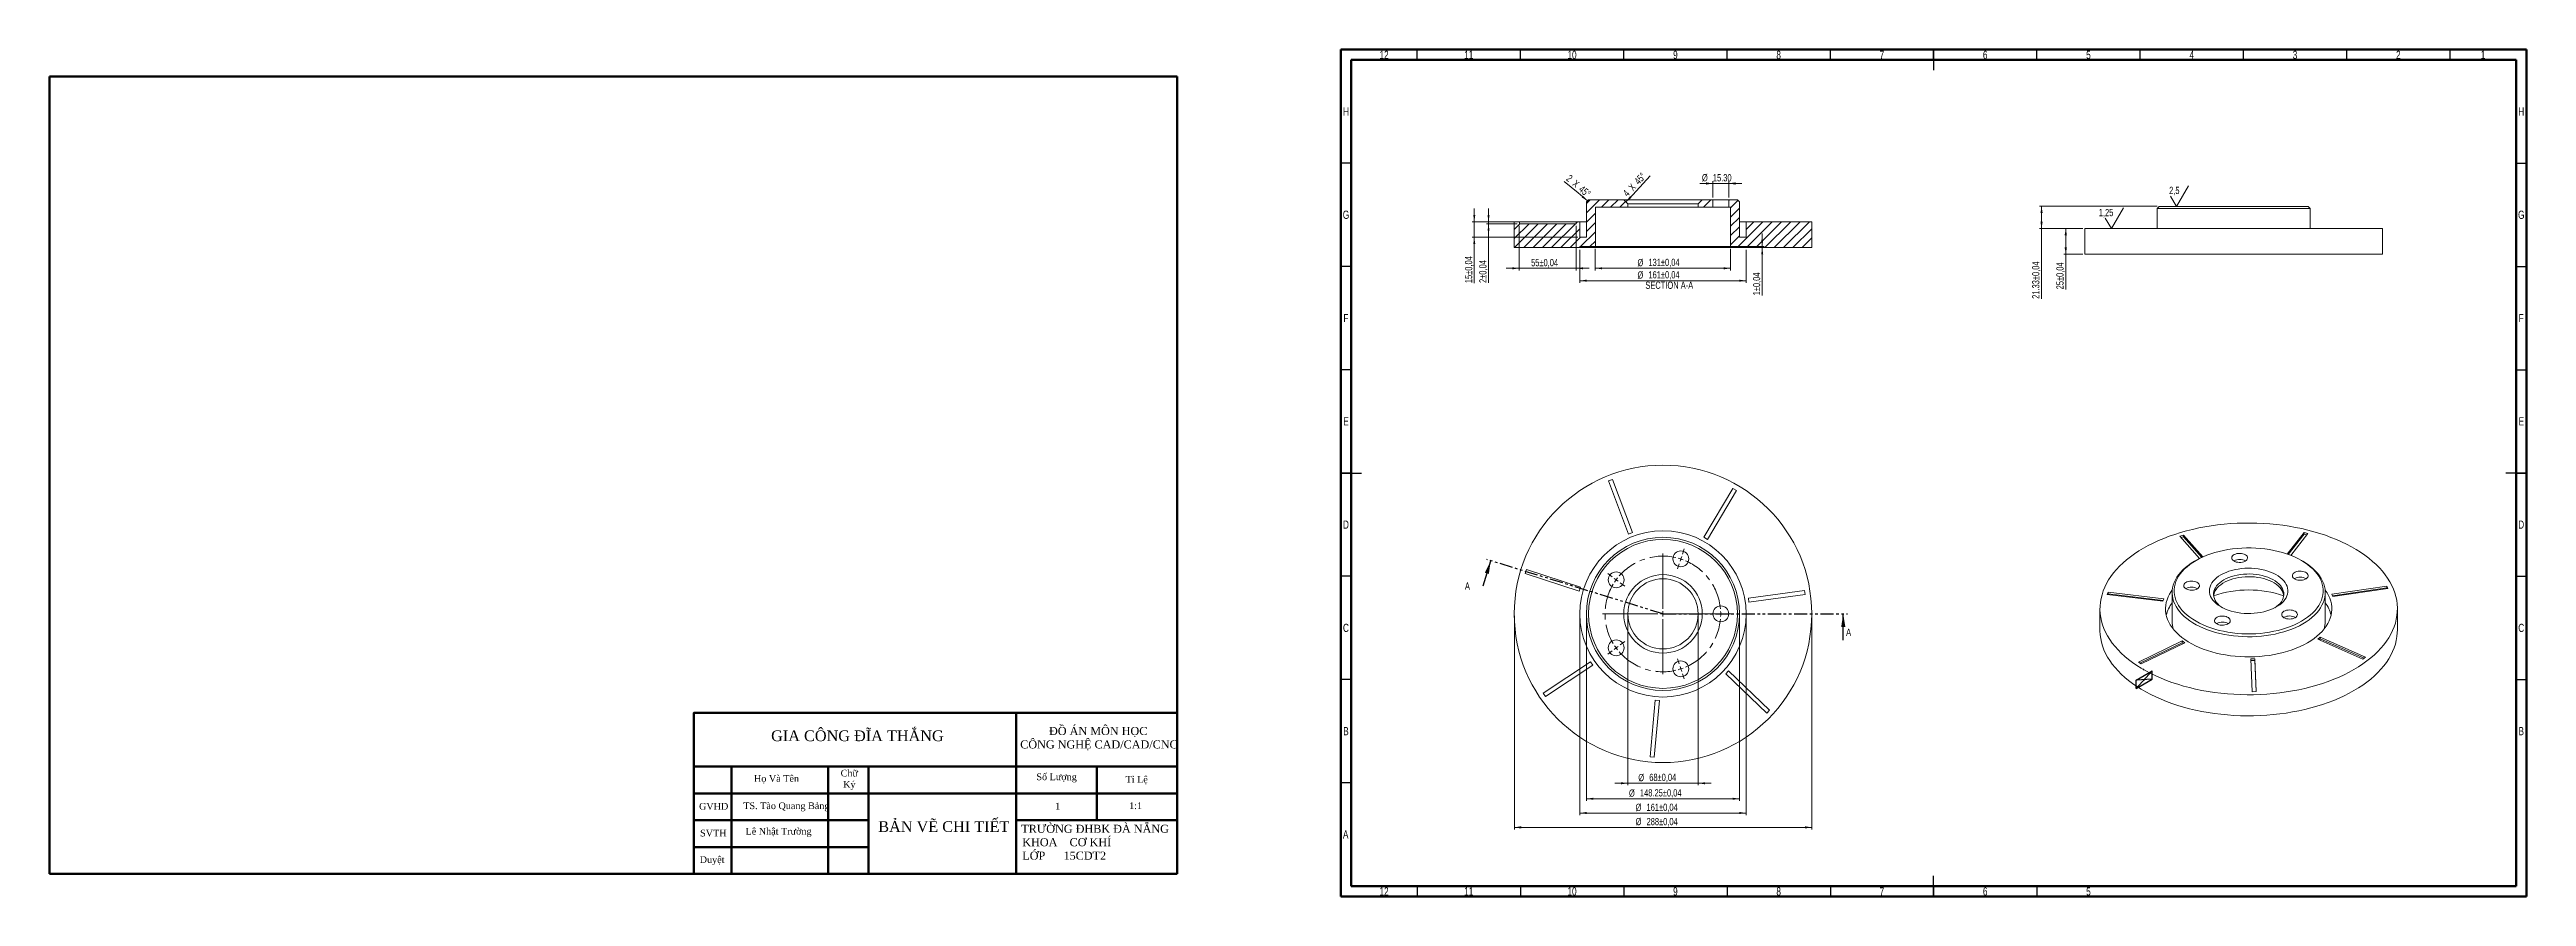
# Model space of a CAD drawing. Header units: millimetres. Extents: x -610 to 589, y 5 to 415.
import ezdxf

# ---------------------------------------------------------------- set-up
doc = ezdxf.new("R2010")
doc.units = ezdxf.units.MM
doc.header["$PDSIZE"] = -1
doc.linetypes.add('CENTERX2', pattern=[20.32, 12.7, -2.54, 2.54, -2.54])
doc.linetypes.add('PHANTOM', pattern=[12.7, 6.35, -1.27, 1.27, -1.27, 1.27, -1.27])
doc.layers.add('chu', color=140, linetype='Continuous')
doc.layers.add('chuan-text', color=90, linetype='Continuous', lineweight=25)
doc.layers.add('khung', color=212, linetype='Continuous', lineweight=50)
doc.styles.add('SLDTEXTSTYLE0', font='TXT', dxfattribs={"width": 0.75})
doc.styles.get("Standard").update_dxf_attribs({"font": 'times.ttf'})
doc.dimstyles.new('SLDDIMSTYLE0', dxfattribs={"dimtxt": 3.5, "dimasz": 3.302, "dimexe": 0, "dimexo": 0.0625, "dimgap": 0.875, "dimtad": 1, "dimlfac": 2, "dimrnd": 1e-09, "dimzin": 12, "dimdsep": 46, "dimtxsty": 'SLDTEXTSTYLE0', "dimsah": 1, "dimcen": 0.09, "dimadec": 0, "dimazin": 3, "dimtfac": 1, "dimtmove": 0, "dimatfit": 0, "dimfxl": 1, "dimfrac": 2, "dimtolj": 1, "dimtzin": 12, "dimarcsym": 0})
doc.dimstyles.new('SLDDIMSTYLE1', dxfattribs={"dimtxt": 3.5, "dimasz": 3.302, "dimexe": 0, "dimexo": 0.0625, "dimgap": 0.875, "dimtad": 1, "dimlfac": 2, "dimrnd": 1e-09, "dimzin": 12, "dimdsep": 46, "dimtxsty": 'SLDTEXTSTYLE0', "dimsah": 1, "dimcen": 0.09, "dimadec": 0, "dimazin": 3, "dimtfac": 1, "dimtofl": 0, "dimtmove": 0, "dimatfit": 3, "dimfxl": 1, "dimfrac": 2, "dimtolj": 1, "dimtzin": 12, "dimarcsym": 0})
doc.dimstyles.new('SLDDIMSTYLE2', dxfattribs={"dimtxt": 3.5, "dimasz": 3.302, "dimexe": 0, "dimexo": 0.0625, "dimgap": 0.875, "dimtad": 1, "dimlfac": 2, "dimrnd": 1e-09, "dimzin": 4, "dimdsep": 46, "dimtxsty": 'SLDTEXTSTYLE0', "dimsah": 1, "dimcen": 0.09, "dimadec": 0, "dimazin": 1, "dimtfac": 1, "dimtmove": 0, "dimatfit": 0, "dimfxl": 1, "dimfrac": 2, "dimtolj": 1, "dimtzin": 12, "dimarcsym": 0})

msp = doc.modelspace()

# ---------------------------------------------------------------- texts
at = {"color": 7, "linetype": 'Continuous', "lineweight": 0, "attachment_point": 2, "style": 'SLDTEXTSTYLE0'}
for s, insert, char_height in [('12', (35.9201, 414.4084), 3.96875), ('11', (76.9201, 414.4084), 3.96875), ('10', (126.9201, 414.4084), 3.96875), ('9', (176.96, 414.4084), 3.9688), ('8', (226.96, 414.4084), 3.9688), ('7', (276.96, 414.4084), 3.9688), ('6', (326.96, 414.4084), 3.9688), ('5', (376.96, 414.4084), 3.9688), ('4', (426.96, 414.4084), 3.9688), ('3', (476.96, 414.4084), 3.9688), ('2', (526.96, 414.4084), 3.9688), ('1', (567.96, 414.4084), 3.9688), ('H', (17.4904, 387.0019), 3.9688), ('H', (586.4904, 387.0019), 3.9688), ('G', (17.4867, 337.0019), 3.9688), ('G', (586.4867, 337.0019), 3.9688), ('SECTION A-A', (174.0084, 302.662), 3.5), ('F', (17.4577, 287.0019), 3.9688), ('F', (586.4577, 287.0019), 3.9688), ('E', (17.5078, 237.0019), 3.9688), ('E', (586.5078, 237.0019), 3.9688), ('D', (17.4527, 187.0019), 3.9688), ('D', (586.4527, 187.0019), 3.9688), ('C', (17.4587, 137.0019), 3.9688), ('C', (586.4587, 137.0019), 3.9688), ('B', (17.4706, 87.0019), 3.9688), ('B', (586.4706, 87.0019), 3.9688), ('A', (17.3397, 37.0019), 3.9688), ('12', (35.9201, 9.4084), 3.96875), ('11', (76.9201, 9.4084), 3.96875), ('10', (126.9201, 9.4084), 3.96875), ('9', (176.96, 9.4084), 3.9688), ('8', (226.96, 9.4084), 3.9688), ('7', (276.96, 9.4084), 3.9688), ('6', (326.96, 9.4084), 3.9688), ('5', (376.96, 9.4084), 3.9688)]:
    msp.add_mtext(s, dxfattribs=dict(at, insert=insert, char_height=char_height))
at = {"color": 7, "linetype": 'Continuous', "char_height": 3.5, "attachment_point": 1, "style": 'SLDTEXTSTYLE0'}
for insert in [(75.061, 157.0206), (259.6161, 134.66)]:
    msp.add_mtext('A', dxfattribs=dict(at, insert=insert))
at = {"layer": 'chu', "attachment_point": 1}
for s, insert, char_height, width in [('\\pi37.3504;GIA CÔNG ĐĨA THẮNG', (-298.1728, 85.3844), 5.2, 156), ('{\\fTimes New Roman|b0|i0|c0|p18;Họ Và Tên}', (-269.1279, 63.7462), 3.25, 45.5), ('{\\fTimes New Roman|b0|i0|c0|p18;Chữ \\P Ký}', (-227.1805, 66.3336), 3.25, 13), ('{\\fTimes New Roman|b0|i0|c0|p18;Số Lượng}', (-132.3905, 64.5461), 3.25, 45.5), ('{\\fTimes New Roman|b0|i0|c0|p18;Tỉ Lệ}', (-89.2112, 63.3133), 3.25, 45.5), ('{\\fTimes New Roman|b0|i0|c0|p18;GVHD}', (-295.7267, 50.2784), 3.25, 45.5), ('TS. Tào Quang Bảng', (-274.3046, 50.5353), 3.25, 45.5), ('{\\fTimes New Roman|b0|i0|c0|p18;1}', (-123.318, 50.3256), 3.25, 45.5), ('1:1', (-87.5181, 50.5617), 3.25, 45.5), ('{\\fTimes New Roman|b0|i0|c0|p18;SVTH}', (-295.2113, 37.3043), 3.25, 45.5), ('Lê Nhật Trường', (-273.2074, 38.2027), 3.25, 45.5), ('BẢN VẼ CHI TIẾT', (-208.9558, 41.434), 5.2, 78), ('  {\\H1.2x;TRƯỜNG ĐHBK ĐÀ NẴNG\\P  KHOA    CƠ KHÍ\\P  LỚP      15CDT2}', (-142.1728, 39.7139), 3.25, 78), ('{\\fTimes New Roman|b0|i0|c0|p18;Duyệt}', (-295.4064, 24.4735), 3.25, 45.5)]:
    msp.add_mtext(s, dxfattribs=dict(at, insert=insert, char_height=char_height, width=width))
at = {"layer": 'chuan-text', "insert": (-142.1728, 93.9094), "char_height": 4.1067, "width": 78, "attachment_point": 1}
msp.add_mtext('\\pi39;\\P\\pi15.87409;{\\H0.94967x;ĐỒ ÁN MÔN HỌC\\P\\pi1.93022;CÔNG NGHỆ CAD/CAD/CNC}', dxfattribs=at)

# ---------------------------------------------------------------- blocks, each defined once
blk = doc.blocks.new('SW_SFSYMBOL_0')
at = {"color": 0, "linetype": 'Continuous', "lineweight": 0}
for q in [(0.6, 0), (9.4, 5)]:
    blk.add_line((3.5, -5), q, dxfattribs=at)
at = {"color": 0, "linetype": 'Continuous', "lineweight": 0, "insert": (0, 4.5), "char_height": 3.5, "attachment_point": 1, "style": 'SLDTEXTSTYLE0'}
blk.add_mtext('2,5', dxfattribs=at)
blk = doc.blocks.new('_D')
at = {"color": 7, "linetype": 'Continuous', "lineweight": 0, "transparency": 16777216}
for p, q in [((154, 140.8), (154, 58.8)), ((188, 140.8), (188, 58.8)), ((154, 59.8), (147.6, 59.8)), ((154, 59.8), (188, 59.8)), ((188, 59.8), (194.3, 59.8))]:
    blk.add_line(p, q, dxfattribs=at)
for points in [[(154, 59.8), (150.7, 60.3), (150.7, 59.3)], [(188, 59.8), (191.3, 59.3), (191.3, 60.3)]]:
    blk.add_solid(points, dxfattribs=at)
at = {"color": 7, "linetype": 'Continuous', "lineweight": 0, "transparency": 16777216, "char_height": 3.5, "attachment_point": 1, "style": 'SLDTEXTSTYLE0'}
for s, insert in [('%%c', (159, 64.3)), ('68±0,04', (164.3, 64.4))]:
    blk.add_mtext(s, dxfattribs=dict(at, insert=insert))
blk = doc.blocks.new('_D_1')
at = {"color": 7, "linetype": 'Continuous', "lineweight": 0, "transparency": 16777216}
for p, q in [((133.9, 140.8), (133.9, 51.3)), ((208, 140.8), (208, 51.3)), ((133.9, 52.3), (208, 52.3))]:
    blk.add_line(p, q, dxfattribs=at)
for points in [[(133.9, 52.3), (137.2, 51.8), (137.2, 52.8)], [(208, 52.3), (204.7, 52.8), (204.7, 51.8)]]:
    blk.add_solid(points, dxfattribs=at)
at = {"color": 7, "linetype": 'Continuous', "lineweight": 0, "transparency": 16777216, "char_height": 3.5, "attachment_point": 1, "style": 'SLDTEXTSTYLE0'}
for s, insert in [('%%c', (154.5, 56.8)), ('148.25±0,04', (159.8, 56.9))]:
    blk.add_mtext(s, dxfattribs=dict(at, insert=insert))
blk = doc.blocks.new('_D_2')
at = {"color": 7, "linetype": 'Continuous', "lineweight": 0, "transparency": 16777216}
for p, q in [((130.7, 140.8), (130.7, 44.4)), ((211.2, 140.8), (211.2, 44.4)), ((130.7, 45.4), (211.2, 45.4))]:
    blk.add_line(p, q, dxfattribs=at)
for points in [[(130.7, 45.4), (134, 44.9), (134, 45.9)], [(211.2, 45.4), (207.9, 45.9), (207.9, 44.9)]]:
    blk.add_solid(points, dxfattribs=at)
at = {"color": 7, "linetype": 'Continuous', "lineweight": 0, "transparency": 16777216, "char_height": 3.5, "attachment_point": 1, "style": 'SLDTEXTSTYLE0'}
for s, insert in [('%%c', (157.7, 49.9)), ('161±0,04', (163, 49.9))]:
    blk.add_mtext(s, dxfattribs=dict(at, insert=insert))
blk = doc.blocks.new('_D_3')
at = {"color": 7, "linetype": 'Continuous', "lineweight": 0, "transparency": 16777216}
for p, q in [((99, 140.8), (99, 37.4)), ((243, 140.8), (243, 37.4)), ((99, 38.4), (243, 38.4))]:
    blk.add_line(p, q, dxfattribs=at)
for points in [[(99, 38.4), (102.3, 37.9), (102.3, 39)], [(243, 38.4), (239.7, 39), (239.7, 37.9)]]:
    blk.add_solid(points, dxfattribs=at)
at = {"color": 7, "linetype": 'Continuous', "lineweight": 0, "transparency": 16777216, "char_height": 3.5, "attachment_point": 1, "style": 'SLDTEXTSTYLE0'}
for s, insert in [('%%c', (157.7, 43)), ('288±0,04', (163, 43))]:
    blk.add_mtext(s, dxfattribs=dict(at, insert=insert))
blk = doc.blocks.new('SW_CENTERMARKSYMBOL_0')
at = {"color": 0, "linetype": 'Continuous', "lineweight": 0}
for p, q in [((-8.7, 29.1), (-8.7, 55.9)), ((-0.8, 50.9), (-1.6, 48.4)), ((0, 53.3), (-0.4, 52.1)), ((0, 53.3), (0.4, 54.4)), ((0.8, 55.6), (1.6, 58.1)), ((-33.3, 44.6), (-35.4, 46.1)), ((-31.3, 43.1), (-32.3, 43.8)), ((-31.3, 43.1), (-30.3, 42.4)), ((-29.3, 41.6), (-27.2, 40.1)), ((-11.2, 26.6), (-37.9, 26.6)), ((-8.7, 26.6), (-9.9, 26.6)), ((-8.7, 26.6), (-8.7, 27.9)), ((-8.7, 26.6), (-8.7, 25.4)), ((-8.7, 26.6), (-7.4, 26.6)), ((-8.7, 24.1), (-8.7, -2.6)), ((-6.2, 26.6), (20.6, 26.6)), ((16.8, 26.6), (14.3, 26.6)), ((19.3, 26.6), (18.1, 26.6)), ((19.3, 26.6), (20.6, 26.6)), ((21.8, 26.6), (24.4, 26.6)), ((-29.3, 11.6), (-27.2, 13.2)), ((-33.3, 8.7), (-35.4, 7.2)), ((-31.3, 10.2), (-32.3, 9.4)), ((-31.3, 10.2), (-30.3, 10.9)), ((-0.8, 2.4), (-1.6, 4.8)), ((0, 0), (-0.4, 1.2)), ((0, 0), (0.4, -1.2)), ((0.8, -2.4), (1.6, -4.8))]:
    blk.add_line(p, q, dxfattribs=at)
at = {"color": 0, "linetype": 'CENTERX2', "lineweight": 0}
for start, end in [(77.1157, 138.8843), (5.1157, 66.8843), (149.1157, 210.8843), (293.1157, 354.8843), (221.1157, 282.8843)]:
    blk.add_arc((-8.7, 26.6), 28, start, end, dxfattribs=at)
at = {"color": 0, "linetype": 'Continuous', "lineweight": 0}
for start, end in [(72, 74.5578), (69.4422, 72), (144, 146.5578), (141.4422, 144), (0, 2.5578), (357.4422, 0), (213.4422, 216), (216, 218.5578), (285.4422, 288), (288, 290.5578)]:
    blk.add_arc((-8.7, 26.6), 28, start, end, dxfattribs=at)
blk = doc.blocks.new('_D_4')
at = {"color": 7, "linetype": 'Continuous', "lineweight": 0, "transparency": 16777216}
for p, q in [((374.2, 328.4), (365, 328.4)), ((366, 315.9), (366, 328.4)), ((374.2, 315.9), (365, 315.9)), ((366, 315.9), (366, 298.9))]:
    blk.add_line(p, q, dxfattribs=at)
for points in [[(366, 328.4), (365.4, 325.1), (366.5, 325.1)], [(366, 315.9), (366.5, 319.2), (365.4, 319.2)]]:
    blk.add_solid(points, dxfattribs=at)
at = {"color": 7, "linetype": 'Continuous', "lineweight": 0, "transparency": 16777216, "insert": (361.4, 298.9), "char_height": 3.5, "attachment_point": 1, "rotation": 90, "style": 'SLDTEXTSTYLE0'}
blk.add_mtext('25±0,04', dxfattribs=at)
blk = doc.blocks.new('_D_5')
at = {"color": 7, "linetype": 'Continuous', "lineweight": 0, "transparency": 16777216}
for p, q in [((410.2, 339.1), (353.2, 339.1)), ((354.2, 339.1), (354.2, 328.4)), ((374.2, 328.4), (353.2, 328.4)), ((354.2, 328.4), (354.2, 294.3))]:
    blk.add_line(p, q, dxfattribs=at)
for points in [[(354.2, 339.1), (353.7, 335.8), (354.8, 335.8)], [(354.2, 328.4), (354.8, 331.7), (353.7, 331.7)]]:
    blk.add_solid(points, dxfattribs=at)
at = {"color": 7, "linetype": 'Continuous', "lineweight": 0, "transparency": 16777216, "insert": (349.7, 294.3), "char_height": 3.5, "attachment_point": 1, "rotation": 90, "style": 'SLDTEXTSTYLE0'}
blk.add_mtext('21.33±0,04', dxfattribs=at)
blk = doc.blocks.new('_D_6')
at = {"color": 7, "linetype": 'Continuous', "lineweight": 0, "transparency": 16777216}
for p, q in [((86.5, 331.6), (86.5, 338)), ((100.5, 331.6), (85.5, 331.6)), ((100.4, 330.6), (85.5, 330.6)), ((86.5, 330.6), (86.5, 331.6)), ((86.5, 330.6), (86.5, 302))]:
    blk.add_line(p, q, dxfattribs=at)
for points in [[(86.5, 331.6), (87, 334.9), (86, 334.9)], [(86.5, 330.6), (86, 327.3), (87, 327.3)]]:
    blk.add_solid(points, dxfattribs=at)
at = {"color": 7, "linetype": 'Continuous', "lineweight": 0, "transparency": 16777216, "insert": (82, 302), "char_height": 3.5, "attachment_point": 1, "rotation": 90, "style": 'SLDTEXTSTYLE0'}
blk.add_mtext('2±0,04', dxfattribs=at)
blk = doc.blocks.new('_D_7')
at = {"color": 7, "linetype": 'Continuous', "lineweight": 0, "transparency": 16777216}
for p, q in [((195.1, 350.2), (188.8, 350.2)), ((195.1, 343.3), (195.1, 351.2)), ((202.8, 350.2), (195.1, 350.2)), ((202.8, 343.3), (202.8, 351.2)), ((202.8, 350.2), (209.1, 350.2))]:
    blk.add_line(p, q, dxfattribs=at)
for points in [[(195.1, 350.2), (191.8, 350.7), (191.8, 349.6)], [(202.8, 350.2), (206.1, 349.6), (206.1, 350.7)]]:
    blk.add_solid(points, dxfattribs=at)
at = {"color": 7, "linetype": 'Continuous', "lineweight": 0, "transparency": 16777216, "char_height": 3.5, "attachment_point": 1, "style": 'SLDTEXTSTYLE0'}
for s, insert in [('%%c', (189.8, 354.7)), ('15.30', (195.1, 354.7))]:
    blk.add_mtext(s, dxfattribs=dict(at, insert=insert))
blk = doc.blocks.new('SW_CHAMFER_DIMENSION_0')
at = {"color": 0, "linetype": 'Continuous', "lineweight": 0}
for p, q in [((6.7, -5.6), (0, 0)), ((11.3, -9.4), (6.7, -5.6))]:
    blk.add_line(p, q, dxfattribs=at)
blk.add_solid([(11.3, -9.4), (9.1, -6.9), (8.4, -7.7)], dxfattribs=at)
at = {"color": 0, "linetype": 'Continuous', "lineweight": 0, "char_height": 3.5, "attachment_point": 1, "rotation": 320.2494, "style": 'SLDTEXTSTYLE0'}
for s, insert in [('2', (2.9, 3.5)), ('X', (5.9, 1)), ('45°', (9, -1.7))]:
    blk.add_mtext(s, dxfattribs=dict(at, insert=insert))
blk = doc.blocks.new('SW_CHAMFER_DIMENSION_1')
at = {"color": 0, "linetype": 'Continuous', "lineweight": 0}
for p, q in [((-1.6, -1.5), (0, 0)), ((0, 0), (10.3, 11))]:
    blk.add_line(p, q, dxfattribs=at)
blk.add_solid([(-1.6, -1.5), (1.2, 0.4), (0.5, 1.2)], dxfattribs=at)
at = {"color": 0, "linetype": 'Continuous', "lineweight": 0, "char_height": 3.5, "attachment_point": 1, "rotation": 47.0291, "style": 'SLDTEXTSTYLE0'}
for s, insert in [('45°', (2.2, 8.9)), ('4', (-3.3, 3.1)), ('X', (-0.6, 5.9))]:
    blk.add_mtext(s, dxfattribs=dict(at, insert=insert))
blk = doc.blocks.new('_D_8')
at = {"color": 7, "linetype": 'Continuous', "lineweight": 0, "transparency": 16777216}
for p, q in [((219, 319.6), (219, 326)), ((139.2, 319.6), (220, 319.6)), ((219, 319.6), (219, 319.1)), ((219, 319.1), (219, 296))]:
    blk.add_line(p, q, dxfattribs=at)
for points in [[(219, 319.6), (219.5, 322.9), (218.5, 322.9)], [(219, 319.1), (218.5, 315.8), (219.5, 315.8)]]:
    blk.add_solid(points, dxfattribs=at)
at = {"color": 7, "linetype": 'Continuous', "lineweight": 0, "transparency": 16777216, "insert": (214.5, 296), "char_height": 3.5, "attachment_point": 1, "rotation": 90, "style": 'SLDTEXTSTYLE0'}
blk.add_mtext('1±0,04', dxfattribs=at)
blk = doc.blocks.new('_D_9')
at = {"color": 7, "linetype": 'Continuous', "lineweight": 0, "transparency": 16777216}
for p, q in [((138.2, 318.6), (138.2, 308.1)), ((203.7, 318.6), (203.7, 308.1)), ((138.2, 309.1), (203.7, 309.1))]:
    blk.add_line(p, q, dxfattribs=at)
for points in [[(138.2, 309.1), (141.5, 308.6), (141.5, 309.6)], [(203.7, 309.1), (200.4, 309.6), (200.4, 308.6)]]:
    blk.add_solid(points, dxfattribs=at)
at = {"color": 7, "linetype": 'Continuous', "lineweight": 0, "transparency": 16777216, "char_height": 3.5, "attachment_point": 1, "style": 'SLDTEXTSTYLE0'}
for s, insert in [('%%c', (158.6, 313.6)), ('131±0,04', (163.9, 313.7))]:
    blk.add_mtext(s, dxfattribs=dict(at, insert=insert))
blk = doc.blocks.new('_D_10')
at = {"color": 7, "linetype": 'Continuous', "lineweight": 0, "transparency": 16777216}
for p, q in [((79.6, 331.6), (79.6, 338)), ((98, 331.6), (78.6, 331.6)), ((129.7, 324.1), (78.6, 324.1)), ((79.6, 331.6), (79.6, 324.1)), ((79.6, 324.1), (79.6, 301.9))]:
    blk.add_line(p, q, dxfattribs=at)
for points in [[(79.6, 331.6), (80.1, 334.9), (79.1, 334.9)], [(79.6, 324.1), (79.1, 320.8), (80.1, 320.8)]]:
    blk.add_solid(points, dxfattribs=at)
at = {"color": 7, "linetype": 'Continuous', "lineweight": 0, "transparency": 16777216, "insert": (75.1, 301.9), "char_height": 3.5, "attachment_point": 1, "rotation": 90, "style": 'SLDTEXTSTYLE0'}
blk.add_mtext('15±0,04', dxfattribs=at)
blk = doc.blocks.new('_D_11')
at = {"color": 7, "linetype": 'Continuous', "lineweight": 0, "transparency": 16777216}
for p, q in [((101.4, 329.6), (101.4, 308.1)), ((129, 329.6), (129, 308.1)), ((101.4, 309.1), (95.1, 309.1)), ((101.4, 309.1), (129, 309.1)), ((129, 309.1), (135.3, 309.1))]:
    blk.add_line(p, q, dxfattribs=at)
for points in [[(101.4, 309.1), (98.1, 309.6), (98.1, 308.6)], [(129, 309.1), (132.3, 308.6), (132.3, 309.6)]]:
    blk.add_solid(points, dxfattribs=at)
at = {"color": 7, "linetype": 'Continuous', "lineweight": 0, "transparency": 16777216, "insert": (107.1, 313.6), "char_height": 3.5, "attachment_point": 1, "style": 'SLDTEXTSTYLE0'}
blk.add_mtext('55±0,04', dxfattribs=at)
blk = doc.blocks.new('_D_12')
at = {"color": 7, "linetype": 'Continuous', "lineweight": 0, "transparency": 16777216}
for p, q in [((130.7, 318.1), (130.7, 302.1)), ((211.2, 318.1), (211.2, 302.1)), ((130.7, 303.1), (211.2, 303.1))]:
    blk.add_line(p, q, dxfattribs=at)
for points in [[(130.7, 303.1), (134, 302.6), (134, 303.6)], [(211.2, 303.1), (207.9, 303.6), (207.9, 302.6)]]:
    blk.add_solid(points, dxfattribs=at)
at = {"color": 7, "linetype": 'Continuous', "lineweight": 0, "transparency": 16777216, "char_height": 3.5, "attachment_point": 1, "style": 'SLDTEXTSTYLE0'}
for s, insert in [('%%c', (158.6, 307.6)), ('161±0,04', (163.9, 307.7))]:
    blk.add_mtext(s, dxfattribs=dict(at, insert=insert))
blk = doc.blocks.new('SW_SFSYMBOL_1')
at = {"color": 0, "linetype": 'Continuous', "lineweight": 0}
for q in [(3.1, 0), (12, 5)]:
    blk.add_line((6.1, -5), q, dxfattribs=at)
at = {"color": 0, "linetype": 'Continuous', "lineweight": 0, "insert": (0, 4.5), "char_height": 3.5, "attachment_point": 1, "style": 'SLDTEXTSTYLE0'}
blk.add_mtext('1,25', dxfattribs=at)

# ---------------------------------------------------------------- dimensions: what is measured, and where the dimension line sits
at = {"color": 7, "linetype": 'Continuous', "lineweight": 0}
for base, p1, p2, dimstyle, picture, middle in [((195.131, 350.1555), (202.781, 342.2848), (195.131, 342.2848), 'SLDDIMSTYLE2', '_D_7', (198.248, 350.1555)), ((211.206, 303.1198), (130.706, 319.1198), (211.206, 319.1198), 'SLDDIMSTYLE1', '_D_12', (170.956, 303.1198)), ((203.706, 309.1198), (138.206, 319.6198), (203.706, 319.6198), 'SLDDIMSTYLE1', '_D_9', (170.956, 309.1198)), ((242.956, 38.4482), (98.956, 141.8029), (242.956, 141.8029), 'SLDDIMSTYLE1', '_D_3', (170.0607, 38.4482)), ((211.206, 45.3834), (130.706, 141.8029), (211.206, 141.8029), 'SLDDIMSTYLE1', '_D_2', (170.0607, 45.3834)), ((208.0185, 52.3187), (133.8935, 141.8029), (208.0185, 141.8029), 'SLDDIMSTYLE1', '_D_1', (170.0607, 52.3187)), ((187.956, 59.8029), (153.956, 141.8029), (187.956, 141.8029), 'SLDDIMSTYLE0', '_D', (170.0607, 59.8029))]:
    dim = msp.add_linear_dim(base=base, p1=p1, p2=p2, text='%%c<>', dimstyle=dimstyle, dxfattribs=at)
    dim.commit()
    dim.dimension.update_dxf_attribs({"geometry": picture, "text_midpoint": middle, "dimtype": 160})
for base, p1, p2, dimstyle, picture, middle in [((79.636, 324.1198), (98.956, 331.6198), (130.706, 324.1198), 'SLDDIMSTYLE0', '_D_10', (79.636, 310.3126)), ((86.4976, 331.6198), (101.4488, 330.6198), (101.4632, 331.6198), 'SLDDIMSTYLE0', '_D_6', (86.4976, 309.1198)), ((354.2477, 328.4063), (411.1852, 339.0713), (375.2477, 328.4063), 'SLDDIMSTYLE1', '_D_5', (354.2477, 305.9063)), ((219.0099, 319.1198), (138.206, 319.6198), (242.956, 319.1198), 'SLDDIMSTYLE0', '_D_8', (219.0099, 303.1198)), ((365.9501, 328.4063), (375.2477, 315.9063), (375.2477, 328.4063), 'SLDDIMSTYLE1', '_D_4', (365.9501, 307.341))]:
    dim = msp.add_linear_dim(base=base, p1=p1, p2=p2, angle=90, dimstyle=dimstyle, dxfattribs=at)
    dim.commit()
    dim.dimension.update_dxf_attribs({"geometry": picture, "text_midpoint": middle, "dimtype": 160})
dim = msp.add_linear_dim(base=(128.9517, 309.1198), p1=(101.4488, 330.6198), p2=(128.9517, 330.6198), dimstyle='SLDDIMSTYLE0', dxfattribs=at)
dim.commit()
dim.dimension.update_dxf_attribs({"geometry": '_D_11', "text_midpoint": (115.5228, 309.1198), "dimtype": 160})

# ---------------------------------------------------------------- hatches: boundary and pattern name
at = {"linetype": 'Continuous', "lineweight": 0}
h = msp.add_hatch(dxfattribs=at)
h.set_pattern_fill('ANSI31', style=0)
h.paths.add_polyline_path([(138.206, 338.6848), (153.956, 338.6848), (153.956, 340.2848), (151.956, 342.2848), (134.8935, 342.2848), (133.8935, 341.2848), (133.8935, 324.1198), (130.706, 324.1198), (130.706, 331.6198), (128.9517, 331.6198), (128.9517, 330.6198), (101.4488, 330.6198), (101.4488, 331.6198), (98.956, 331.6198), (98.956, 319.1198), (130.706, 319.1198), (130.706, 319.6198), (138.206, 319.6198)], flags=0)
h = msp.add_hatch(dxfattribs=at)
h.set_pattern_fill('ANSI31', style=0)
h.paths.add_polyline_path([(189.956, 342.2848), (187.956, 340.2848), (187.956, 338.6848), (195.131, 338.6848), (195.131, 342.2848)], flags=0)
h = msp.add_hatch(dxfattribs=at)
h.set_pattern_fill('ANSI31', style=0)
h.paths.add_polyline_path([(211.206, 319.1198), (242.956, 319.1198), (242.956, 331.6198), (211.206, 331.6198), (211.206, 324.1198), (208.0185, 324.1198), (208.0185, 341.2848), (207.0185, 342.2848), (202.781, 342.2848), (202.781, 338.6848), (203.706, 338.6848), (203.706, 319.6198), (211.206, 319.6198)], flags=0)

# ---------------------------------------------------------------- linework, layer by layer
at = {"color": 7, "linetype": 'Continuous', "lineweight": 60}
for p, q in [((15, 5), (15, 415)), ((15, 415), (589, 415)), ((20, 10), (20, 410)), ((20, 410), (584, 410)), ((584, 410), (584, 10)), ((589, 415), (589, 5)), ((589, 5), (15, 5)), ((584, 10), (20, 10))]:
    msp.add_line(p, q, dxfattribs=at)
at = {"color": 7, "linetype": 'Continuous', "lineweight": 30}
for p, q in [((52, 410), (52, 415)), ((102, 410), (102, 415)), ((152, 410), (152, 415)), ((202, 410), (202, 415)), ((252, 410), (252, 415)), ((302, 415), (302, 405)), ((302, 410), (302, 415)), ((352, 410), (352, 415)), ((402, 410), (402, 415)), ((452, 410), (452, 415)), ((502, 410), (502, 415)), ((552, 410), (552, 415)), ((20, 360), (15, 360)), ((584, 360), (589, 360)), ((20, 310), (15, 310)), ((584, 310), (589, 310)), ((20, 260), (15, 260)), ((584, 260), (589, 260)), ((15, 210), (25, 210)), ((20, 210), (15, 210)), ((589, 210), (579, 210)), ((584, 210), (589, 210)), ((20, 160), (15, 160)), ((83.8215, 155.383), (87.5639, 167.519)), ((584, 160), (589, 160)), ((258.236, 129.1029), (258.236, 141.8029)), ((20, 110), (15, 110)), ((584, 110), (589, 110)), ((20, 60), (15, 60)), ((302, 5), (302, 15)), ((52, 10), (52, 5)), ((102, 10), (102, 5)), ((152, 10), (152, 5)), ((202, 10), (202, 5)), ((252, 10), (252, 5)), ((302, 10), (302, 5)), ((352, 10), (352, 5))]:
    msp.add_line(p, q, dxfattribs=at)
at = {"color": 7, "linetype": 'Continuous', "lineweight": 15}
for p, q in [((134.8935, 342.2848), (133.8935, 341.2848)), ((133.8935, 324.1198), (133.8935, 341.2848)), ((151.956, 342.2848), (134.8935, 342.2848)), ((138.206, 338.6848), (138.206, 319.6198)), ((153.956, 338.6848), (138.206, 338.6848)), ((153.956, 340.2848), (151.956, 342.2848)), ((151.956, 342.2848), (189.956, 342.2848)), ((153.956, 340.2848), (153.956, 338.6848)), ((187.956, 340.2848), (153.956, 340.2848)), ((153.956, 338.6848), (187.956, 338.6848)), ((187.956, 340.2848), (189.956, 342.2848)), ((187.956, 340.2848), (187.956, 338.6848)), ((187.956, 338.6848), (195.131, 338.6848)), ((189.956, 342.2848), (195.131, 342.2848)), ((195.131, 342.2848), (202.781, 342.2848)), ((195.131, 338.6848), (195.131, 342.2848)), ((202.781, 338.6848), (195.131, 338.6848)), ((202.781, 342.2848), (202.781, 338.6848)), ((202.781, 342.2848), (207.0185, 342.2848)), ((202.781, 338.6848), (203.706, 338.6848)), ((203.706, 338.6848), (203.706, 319.6198)), ((207.0185, 342.2848), (208.0185, 341.2848)), ((208.0185, 324.1198), (208.0185, 341.2848)), ((411.1852, 339.0713), (410.1852, 338.0713)), ((410.1852, 338.0713), (410.1852, 328.4063)), ((484.3102, 338.0713), (410.1852, 338.0713)), ((411.1852, 339.0713), (483.3102, 339.0713)), ((484.3102, 338.0713), (483.3102, 339.0713)), ((484.3102, 328.4063), (484.3102, 338.0713)), ((98.956, 319.1198), (98.956, 331.6198)), ((101.4488, 331.6198), (98.956, 331.6198)), ((101.4488, 331.6198), (101.4488, 330.6198)), ((101.4632, 331.6198), (101.4488, 331.6198)), ((101.4488, 330.6198), (128.9517, 330.6198)), ((101.4632, 330.6198), (101.4632, 331.6198)), ((128.9517, 331.6198), (101.4632, 331.6198)), ((128.9517, 330.6198), (128.9517, 331.6198)), ((130.706, 331.6198), (128.9517, 331.6198)), ((130.706, 324.1198), (130.706, 331.6198)), ((133.8935, 331.6198), (130.706, 331.6198)), ((130.706, 324.1198), (133.8935, 324.1198)), ((211.206, 331.6198), (208.0185, 331.6198)), ((211.206, 324.1198), (208.0185, 324.1198)), ((211.206, 324.1198), (211.206, 331.6198)), ((211.206, 331.6198), (242.956, 331.6198)), ((242.956, 319.1198), (242.956, 331.6198)), ((375.2477, 328.4063), (375.2477, 315.9063)), ((375.2477, 328.4063), (519.2477, 328.4063)), ((519.2477, 315.9063), (519.2477, 328.4063)), ((98.956, 319.1198), (130.706, 319.1198)), ((130.706, 319.6198), (130.706, 319.1198)), ((130.706, 319.6198), (138.206, 319.6198)), ((130.706, 319.1198), (211.206, 319.1198)), ((138.206, 319.6198), (203.706, 319.6198)), ((211.206, 319.6198), (203.706, 319.6198)), ((211.206, 319.6198), (211.206, 319.1198)), ((242.956, 319.1198), (211.206, 319.1198)), ((447.2477, 315.9063), (375.2477, 315.9063)), ((519.2477, 315.9063), (447.2477, 315.9063)), ((146.4933, 206.8554), (144.6213, 206.1515)), ((144.6213, 206.1515), (154.3008, 180.4113)), ((156.1728, 181.1152), (146.4933, 206.8554)), ((204.8462, 202.5129), (190.7568, 178.8964)), ((192.4744, 177.8718), (206.5638, 201.4882)), ((206.5638, 201.4882), (204.8462, 202.5129)), ((154.3008, 180.4113), (156.1728, 181.1152)), ((422.926, 179.9667), (421.1446, 179.4419)), ((432.3169, 169.3439), (422.926, 179.9667)), ((422.926, 179.1502), (422.926, 179.9667)), ((481.3983, 181.2473), (473.1605, 170.7595)), ((481.3983, 180.4307), (473.662, 170.5814)), ((474.8609, 170.1285), (483.2198, 180.7705)), ((483.2198, 180.7705), (481.3983, 181.2473)), ((481.3983, 180.4307), (481.3983, 181.2473)), ((482.6878, 180.0932), (481.3983, 180.4307)), ((190.7568, 178.8964), (192.4744, 177.8718)), ((421.1446, 179.4419), (430.7386, 168.5894)), ((422.926, 179.1502), (421.7173, 178.794)), ((431.8036, 169.108), (422.926, 179.1502)), ((104.8437, 163.2368), (104.2269, 161.3342)), ((104.2269, 161.3342), (130.3864, 152.8532)), ((131.0032, 154.7557), (104.8437, 163.2368)), ((429.0143, 167.6569), (428.3071, 167.2485)), ((447.4337, 167.5253), (447.2838, 167.4337)), ((476.762, 158.8986), (476.6121, 158.807)), ((480.7299, 167.2485), (480.0227, 167.6569)), ((130.3864, 152.8532), (131.0032, 154.7557)), ((239.5512, 153.1585), (212.3025, 149.4495)), ((212.3025, 149.4495), (212.5722, 147.4677)), ((212.5722, 147.4677), (239.821, 151.1768)), ((239.821, 151.1768), (239.5512, 153.1585)), ((382.5185, 144.23), (382.5185, 134.0232)), ((386.422, 152.2525), (386.0221, 151.1212)), ((386.0221, 151.1212), (412.9668, 147.9468)), ((386.422, 151.4359), (386.2992, 151.0886)), ((413.3667, 149.0781), (386.422, 152.2525)), ((386.422, 151.4359), (386.422, 152.2525)), ((413.0896, 148.2942), (386.422, 151.4359)), ((412.9668, 147.9468), (413.3667, 149.0781)), ((417.456, 152.1219), (417.456, 138.1059)), ((424.1585, 154.0889), (424.0087, 153.9973)), ((491.581, 138.1059), (491.581, 152.1219)), ((521.411, 155.1779), (494.7489, 151.2889)), ((494.7489, 151.2889), (495.2388, 150.1695)), ((521.411, 154.3614), (495.0848, 150.5214)), ((495.2388, 150.1695), (521.9009, 154.0585)), ((521.9009, 154.0585), (521.411, 155.1779)), ((521.411, 154.3614), (521.411, 155.1779)), ((521.565, 154.0095), (521.411, 154.3614)), ((526.5185, 134.0232), (526.5185, 144.23)), ((439.1021, 137.158), (438.9522, 137.0664)), ((471.6128, 140.1305), (471.4629, 140.0389)), ((422.2949, 128.6792), (401.1961, 118.4971)), ((422.2949, 127.8627), (401.8921, 118.0165)), ((402.4788, 117.6113), (423.5776, 127.7934)), ((423.5776, 127.7934), (422.2949, 128.6792)), ((422.2949, 127.8627), (422.2949, 128.6792)), ((422.8816, 127.4575), (422.2949, 127.8627)), ((457.4876, 120.017), (455.4881, 119.9904)), ((455.4881, 119.9904), (456.123, 104.1192)), ((458.1225, 104.1459), (457.4876, 120.017)), ((457.4876, 119.2005), (457.4876, 120.017)), ((489.1618, 130.4735), (487.9512, 129.5545)), ((487.9512, 129.5545), (509.8417, 119.9455)), ((489.1618, 129.657), (488.6327, 129.2553)), ((511.0523, 120.8646), (489.1618, 130.4735)), ((489.1618, 129.657), (489.1618, 130.4735)), ((510.3708, 120.3472), (489.1618, 129.657)), ((509.8417, 119.9455), (511.0523, 120.8646)), ((135.9189, 118.6425), (112.978, 103.478)), ((114.0809, 101.8096), (137.0218, 116.9741)), ((137.0218, 116.9741), (135.9189, 118.6425)), ((202.7134, 114.2445), (201.3322, 112.798)), ((201.3322, 112.798), (221.2214, 93.8067)), ((222.6026, 95.2532), (202.7134, 114.2445)), ((401.1961, 118.4971), (402.4788, 117.6113)), ((457.4876, 119.2005), (455.5208, 119.1743)), ((458.0898, 104.1454), (457.4876, 119.2005)), ((112.978, 103.478), (114.0809, 101.8096)), ((167.2183, 99.9696), (164.771, 72.5787)), ((166.763, 72.4007), (169.2104, 99.7916)), ((169.2104, 99.7916), (167.2183, 99.9696)), ((456.123, 104.1192), (458.1225, 104.1459)), ((221.2214, 93.8067), (222.6026, 95.2532)), ((164.771, 72.5787), (166.763, 72.4007))]:
    msp.add_line(p, q, dxfattribs=at)
at = {"color": 7, "linetype": 'PHANTOM', "lineweight": 30}
for q in [(85.6527, 168.1084), (260.236, 141.8029)]:
    msp.add_line((170.956, 141.8029), q, dxfattribs=at)
at = {"color": 7, "linetype": 'Continuous'}
for p, q in [((400.0713, 109.7363), (407.8495, 114.2265)), ((400.0713, 105.6536), (407.8495, 110.1438)), ((400.0713, 105.6536), (400.0713, 109.7363)), ((407.8495, 110.1438), (407.8495, 114.2265))]:
    msp.add_line(p, q, dxfattribs=at)
at = {"color": 7, "linetype": 'CENTERX2'}
for p, q in [((400.0713, 105.6536), (407.8495, 114.2265)), ((407.8495, 110.1438), (400.0713, 109.7363))]:
    msp.add_line(p, q, dxfattribs=at)
at = {"color": 7, "linetype": 'Continuous', "lineweight": 15, "flags": 128}
for points in [[(403.6068, 173.6207), (401.4046, 172.2919), (399.3065, 170.9081), (397.3163, 169.4722), (395.4382, 167.9868), (393.6757, 166.4549), (392.0324, 164.8795), (390.5113, 163.2637), (389.1155, 161.6106), (387.8478, 159.9235), (386.7106, 158.2057), (385.7061, 156.4605), (384.8363, 154.6914), (384.1029, 152.9018), (383.5074, 151.0952), (383.0509, 149.2752), (382.7343, 147.4453), (382.5581, 145.6091), (382.5229, 143.7702), (382.6286, 141.9322), (382.875, 140.0988), (383.2617, 138.2734), (383.7879, 136.4596), (384.4525, 134.6611), (385.2543, 132.8813), (386.1916, 131.1237), (387.2627, 129.3918), (388.4655, 127.6889), (389.7976, 126.0184), (391.2563, 124.3836), (392.8389, 122.7876), (394.5423, 121.2335), (396.363, 119.7245), (398.2976, 118.2635), (400.3423, 116.8533), (402.493, 115.4967), (404.7455, 114.1963), (407.0955, 112.9547), (409.5383, 111.7744), (412.0692, 110.6576), (414.6832, 109.6065), (417.3751, 108.6232), (420.1397, 107.7095), (422.9717, 106.8674), (425.8654, 106.0984), (428.8152, 105.4041), (431.8153, 104.7857), (434.8598, 104.2446), (437.9429, 103.7817), (441.0583, 103.3981), (444.2002, 103.0943), (447.3622, 102.8711), (450.5382, 102.7288), (453.7221, 102.6678), (456.9074, 102.6882), (460.0882, 102.7898), (463.258, 102.9726), (466.4107, 103.2362), (469.5401, 103.58), (472.6401, 104.0033), (475.7046, 104.5054), (478.7277, 105.0853), (481.7034, 105.7418), (484.6258, 106.4737), (487.4894, 107.2794), (490.2883, 108.1575), (493.0173, 109.1062), (495.6709, 110.1237), (498.2439, 111.2079), (500.7314, 112.3568), (503.1284, 113.568), (505.4302, 114.8393), (507.6324, 116.1681), (509.7305, 117.5519), (511.7207, 118.9878), (513.5988, 120.4732), (515.3613, 122.0051), (517.0047, 123.5805), (518.5257, 125.1963), (519.9215, 126.8494), (521.1892, 128.5365), (522.3264, 130.2543), (523.3309, 131.9995), (524.2007, 133.7686), (524.9341, 135.5582), (525.5296, 137.3648), (525.9861, 139.1848), (526.3028, 141.0147), (526.4789, 142.8509), (526.5141, 144.6898), (526.4084, 146.5278), (526.162, 148.3612), (525.7753, 150.1866), (525.2491, 152.0004), (524.5845, 153.7989), (523.7828, 155.5787), (522.8454, 157.3363), (521.7743, 159.0682), (520.5715, 160.7711), (519.2394, 162.4416), (517.7807, 164.0764), (516.1981, 165.6724), (514.4947, 167.2265), (512.674, 168.7355), (510.7394, 170.1965), (508.6947, 171.6067), (506.544, 172.9633), (504.2915, 174.2637), (501.9415, 175.5053), (499.4987, 176.6856), (496.9678, 177.8024), (494.3539, 178.8535), (491.6619, 179.8369), (488.8973, 180.7505), (486.0653, 181.5926), (483.1716, 182.3616), (480.2218, 183.0559), (477.2217, 183.6743), (474.1772, 184.2154), (471.0941, 184.6783), (467.9787, 185.0619), (464.8368, 185.3657), (461.6748, 185.5889), (458.4988, 185.7312), (455.3149, 185.7922), (452.1296, 185.7718), (448.9489, 185.6702), (445.779, 185.4874), (442.6263, 185.2238), (439.4969, 184.88), (436.3969, 184.4567), (433.3324, 183.9546), (430.3093, 183.3747), (427.3336, 182.7182), (424.4112, 181.9863), (421.5476, 181.1806), (418.7487, 180.3025), (416.0197, 179.3538), (413.3661, 178.3363), (410.7931, 177.2521), (408.3056, 176.1032), (405.9086, 174.892), (403.6068, 173.6207)], [(429.0185, 167.6593), (427.4676, 166.7059), (426.0235, 165.6982), (424.6919, 164.6401), (423.478, 163.5359), (422.3866, 162.3898), (421.422, 161.2064), (420.588, 159.9904), (419.8879, 158.7466), (419.3245, 157.4798), (418.9, 156.1951), (418.616, 154.8976), (418.4738, 153.5923), (418.4738, 152.2845), (418.616, 150.9792), (418.9, 149.6817), (419.3245, 148.397), (419.8879, 147.1303), (420.588, 145.8864), (421.422, 144.6704), (422.3866, 143.487), (423.478, 142.341), (424.6919, 141.2367), (426.0235, 140.1786), (427.4676, 139.1709), (429.0185, 138.2176), (430.6699, 137.3223), (432.4155, 136.4886), (434.2484, 135.7199), (436.1612, 135.0191), (438.1465, 134.389), (440.1964, 133.8322), (442.3028, 133.3507), (444.4574, 132.9466), (446.6517, 132.6213), (448.8771, 132.3763), (451.1247, 132.2124), (453.3858, 132.1302), (455.6513, 132.1302), (457.9123, 132.2124), (460.1599, 132.3763), (462.3853, 132.6213), (464.5796, 132.9466), (466.7342, 133.3507), (468.8406, 133.8322), (470.8905, 134.389), (472.8758, 135.0191), (474.7886, 135.7199), (476.6215, 136.4886), (478.3671, 137.3223), (480.0185, 138.2176), (481.5694, 139.1709), (483.0135, 140.1786), (484.3451, 141.2367), (485.559, 142.341), (486.6504, 143.487), (487.615, 144.6704), (488.449, 145.8864), (489.1491, 147.1303), (489.7125, 148.397), (490.137, 149.6817), (490.421, 150.9792), (490.5632, 152.2845), (490.5632, 153.5923), (490.421, 154.8976), (490.137, 156.1951), (489.7125, 157.4798), (489.1491, 158.7466), (488.449, 159.9904), (487.615, 161.2064), (486.6504, 162.3898), (485.559, 163.5359), (484.3451, 164.6401), (483.0135, 165.6982), (481.5694, 166.7059), (480.0185, 167.6593), (478.3671, 168.5545), (476.6215, 169.3882), (474.7886, 170.1569), (472.8758, 170.8577), (470.8905, 171.4878), (468.8406, 172.0446), (466.7342, 172.5261), (464.5796, 172.9302), (462.3853, 173.2555), (460.1599, 173.5005), (457.9123, 173.6645), (455.6513, 173.7466), (453.3858, 173.7466), (451.1247, 173.6645), (448.8771, 173.5005), (446.6517, 173.2555), (444.4574, 172.9302), (442.3028, 172.5261), (440.1964, 172.0446), (438.1465, 171.4878), (436.1612, 170.8577), (434.2484, 170.1569), (432.4155, 169.3882), (430.6699, 168.5545), (429.0185, 167.6593)], [(449.54, 171.0844), (450.2885, 171.1099), (451.0313, 171.0506), (451.7397, 170.9088), (452.3866, 170.6899), (452.9471, 170.4023), (453.3997, 170.0572), (453.7269, 169.6677), (453.9162, 169.2489), (453.9604, 168.8168), (453.8577, 168.388), (453.612, 167.979), (453.2328, 167.6056), (452.7347, 167.282), (452.1369, 167.0207), (451.4622, 166.8318), (450.7367, 166.7225), (449.9882, 166.697), (449.2454, 166.7563), (448.537, 166.8982), (447.8901, 167.117), (447.3296, 167.4046), (446.877, 167.7497), (446.5498, 168.1392), (446.3604, 168.558), (446.3163, 168.9902), (446.419, 169.4189), (446.6647, 169.8279), (447.0438, 170.2014), (447.5419, 170.5249), (448.1398, 170.7862), (448.8144, 170.9751), (449.54, 171.0844)], [(480.7299, 167.2485), (481.5203, 166.7779), (483.0319, 165.7905), (484.4355, 164.7512), (485.7255, 163.6641), (486.8971, 162.5331), (487.946, 161.3627), (488.868, 160.1572), (489.6597, 158.9212), (490.3181, 157.6595), (490.8407, 156.3767), (491.2256, 155.0778), (491.4712, 153.7677), (491.5766, 152.4514), (491.5415, 151.1337), (491.3659, 149.8199), (491.0505, 148.5148), (490.5965, 147.2233), (490.0057, 145.9504), (489.2803, 144.701), (488.4231, 143.4797), (487.4372, 142.2912), (486.3264, 141.1399), (485.095, 140.0304), (483.7476, 138.9667), (482.2893, 137.9529), (480.7256, 136.9928), (479.0626, 136.0901), (477.3065, 135.2483), (475.4639, 134.4705), (473.5418, 133.7596), (471.5476, 133.1183), (469.4888, 132.5492), (467.3732, 132.0543), (465.2089, 131.6355), (463.004, 131.2945), (460.7669, 131.0324), (458.5061, 130.8503), (456.2302, 130.749), (453.9478, 130.7287), (451.6675, 130.7895), (449.3981, 130.9313), (447.1481, 131.1535), (444.926, 131.4552), (442.7404, 131.8353), (440.5994, 132.2923), (438.5112, 132.8246), (436.4837, 133.4301), (434.5247, 134.1065), (432.6415, 134.8512), (430.8412, 135.6614), (429.1308, 136.5341), (427.5167, 137.4659), (426.0051, 138.4533), (424.6015, 139.4925), (423.3115, 140.5797), (422.1399, 141.7106), (421.091, 142.881), (420.169, 144.0865), (419.3773, 145.3225), (418.7189, 146.5842), (418.1963, 147.867), (417.8114, 149.1659), (417.5658, 150.476), (417.4604, 151.7924), (417.4955, 153.11), (417.6711, 154.4239), (417.9865, 155.729), (418.4405, 157.0204), (419.0313, 158.2933), (419.7567, 159.5427), (420.614, 160.7641), (421.5998, 161.9526), (422.7106, 163.1038), (423.942, 164.2134), (425.2894, 165.2771), (426.7477, 166.2909), (428.3114, 167.2509), (428.3114, 167.2509)], [(423.0853, 155.8125), (423.2746, 156.2313), (423.6019, 156.6208), (424.0544, 156.9659), (424.615, 157.2534), (425.2619, 157.4723), (425.9703, 157.6141), (426.7131, 157.6734), (427.4616, 157.648), (428.1871, 157.5387), (428.8618, 157.3498), (429.4596, 157.0885), (429.9577, 156.7649), (430.3369, 156.3915), (430.5825, 155.9825), (430.6853, 155.5537), (430.6411, 155.1216), (430.4518, 154.7028), (430.1246, 154.3133), (429.672, 153.9681), (429.1115, 153.6806), (428.4646, 153.4617), (427.7562, 153.3199), (427.0134, 153.2606), (426.2649, 153.2861), (425.5393, 153.3954), (424.8647, 153.5843), (424.2668, 153.8455), (423.7687, 154.1691), (423.3896, 154.5426), (423.1439, 154.9515), (423.0412, 155.3803), (423.0853, 155.8125)], [(441.0835, 160.6943), (442.2881, 161.3323), (443.5834, 161.9082), (444.9596, 162.4177), (446.4065, 162.8569), (447.9135, 163.2228), (449.4694, 163.5125), (451.0627, 163.7239), (452.6816, 163.8555), (454.3141, 163.9062), (455.9481, 163.8758), (457.5715, 163.7644), (459.1723, 163.5728), (460.7386, 163.3024), (462.2589, 162.9554), (463.7219, 162.5342), (465.1168, 162.0419), (466.4332, 161.4823), (467.6614, 160.8594), (468.7922, 160.1778), (469.8174, 159.4427), (470.7293, 158.6594), (471.5212, 157.8337), (472.1873, 156.9718), (472.7225, 156.08), (473.1229, 155.165), (473.3856, 154.2335), (473.5086, 153.2924), (473.491, 152.3487), (473.333, 151.4093), (473.0356, 150.4813), (472.6012, 149.5714), (472.0328, 148.6865), (471.3349, 147.8331), (470.5124, 147.0174), (469.5715, 146.2456), (468.5191, 145.5234), (467.3631, 144.856), (466.112, 144.2485), (464.775, 143.7054), (463.3622, 143.2305), (461.8838, 142.8276), (460.3509, 142.4995), (458.7749, 142.2487), (457.1673, 142.0771), (455.5401, 141.9858), (453.9054, 141.9757), (452.2751, 142.0467), (450.6615, 142.1983), (449.0765, 142.4295), (447.5317, 142.7385), (446.0387, 143.1229), (444.6085, 143.5801), (443.2516, 144.1065), (441.9781, 144.6984), (440.7975, 145.3512), (439.7185, 146.0602), (438.749, 146.8201), (437.8963, 147.6254), (437.1667, 148.4699), (436.5655, 149.3476), (436.0973, 150.2518), (435.7654, 151.176), (435.5724, 152.1131), (435.5196, 153.0564), (435.6075, 153.9988), (435.8354, 154.9334), (436.2017, 155.8532), (436.7035, 156.7514), (437.3372, 157.6214), (438.0982, 158.4567), (438.9807, 159.2511), (439.9783, 159.9988), (441.0835, 160.6943)], [(442.4977, 158.2448), (441.4544, 157.585), (440.5193, 156.8732), (439.7003, 156.1152), (439.004, 155.3174), (438.4363, 154.4863), (438.0019, 153.6289), (437.7043, 152.7522), (437.546, 151.8636), (437.5284, 150.9703), (437.6516, 150.0798), (437.9145, 149.1994), (438.315, 148.3365), (438.8498, 147.4982), (439.5145, 146.6914), (440.3034, 145.9229), (441.2101, 145.199), (441.8279, 144.7754)], [(437.5562, 150.6521), (437.6076, 151.0025), (437.8358, 151.8861), (438.2022, 152.754), (438.7038, 153.5991), (439.3364, 154.4144), (440.0949, 155.1931), (440.9728, 155.9288), (441.963, 156.6153), (443.0573, 157.247), (444.2465, 157.8186), (445.5208, 158.3255), (446.8697, 158.7633), (448.282, 159.1285), (449.7459, 159.4181), (451.2494, 159.6296), (452.78, 159.7613), (454.325, 159.8121), (455.8716, 159.7816), (457.407, 159.6701), (458.9184, 159.4784), (460.3934, 159.2081), (461.8197, 158.8615), (463.1855, 158.4415), (464.4795, 157.9516), (465.691, 157.3957), (466.8098, 156.7786), (467.8269, 156.1052), (468.7336, 155.3813), (469.5226, 154.6128), (470.1872, 153.806), (470.722, 152.9677), (471.1225, 152.1048), (471.3854, 151.2244), (471.4808, 150.6521)], [(467.2091, 144.7754), (468.0642, 145.3754), (468.9422, 146.1111), (469.7006, 146.8898), (470.3332, 147.7051), (470.8348, 148.5502), (471.2012, 149.4181), (471.4294, 150.3017), (471.5174, 151.1936), (471.4646, 152.0865), (471.2713, 152.9728), (470.9392, 153.8454), (470.4711, 154.6968), (469.8708, 155.5202), (469.1432, 156.3087), (468.2945, 157.0557), (467.3316, 157.7551), (466.2626, 158.401), (465.0962, 158.9881), (463.8422, 159.5115), (462.5109, 159.967), (461.1134, 160.3507), (459.6612, 160.6594), (458.1665, 160.8906), (456.6415, 161.0424), (455.0989, 161.1135), (453.5515, 161.1033), (452.0121, 161.012), (450.4935, 160.8402), (449.0082, 160.5894), (447.5686, 160.2617), (446.1866, 159.8597), (444.8737, 159.3869), (443.6406, 158.8471), (442.4977, 158.2448)], [(482.8748, 161.2792), (483.1481, 160.8761), (483.2799, 160.45), (483.2652, 160.0172), (483.1045, 159.5944), (482.804, 159.1978), (482.3752, 158.8427), (481.8347, 158.5427), (481.2032, 158.3093), (480.5049, 158.1515), (479.7668, 158.0754), (479.0171, 158.0839), (478.2847, 158.1767), (477.5977, 158.3502), (476.9825, 158.5977), (476.4628, 158.9097), (476.0586, 159.2743), (475.7853, 159.6774), (475.6535, 160.1035), (475.6682, 160.5363), (475.8289, 160.9591), (476.1294, 161.3557), (476.5581, 161.7108), (477.0987, 162.0108), (477.7302, 162.2442), (478.4284, 162.402), (479.1666, 162.4781), (479.9163, 162.4696), (480.6487, 162.3768), (481.3357, 162.2033), (481.9508, 161.9558), (482.4705, 161.6438), (482.8748, 161.2792)], [(417.5201, 153.3792), (416.9992, 152.6426), (416.2018, 151.3447), (415.539, 150.0219), (415.0131, 148.6786), (414.6259, 147.3198), (414.3789, 145.9501), (414.2729, 144.5743), (414.3083, 143.1974), (414.4849, 141.824), (414.8021, 140.4591), (415.2588, 139.1075), (415.8534, 137.7739), (416.5838, 136.4629), (417.4475, 135.1792), (418.4414, 133.9273), (419.562, 132.7116), (420.8054, 131.5364), (422.1672, 130.4057), (423.6427, 129.3236), (425.2266, 128.2939), (426.9133, 127.3201), (428.6971, 126.4058), (430.5716, 125.554), (432.5301, 124.7678), (434.5659, 124.05), (436.6718, 123.4031), (438.8404, 122.8294), (441.064, 122.3308), (443.3349, 121.9091), (445.6451, 121.5658), (447.9865, 121.3022), (450.3508, 121.1191), (452.7297, 121.0171), (455.1149, 120.9967), (457.4981, 121.0579), (459.8707, 121.2005), (462.2246, 121.424), (464.5514, 121.7276), (466.8429, 122.1102), (469.0912, 122.5706), (471.2883, 123.107), (473.4264, 123.7176), (475.4982, 124.4002), (477.4963, 125.1525), (479.4136, 125.9719), (481.2435, 126.8553), (482.9795, 127.7998), (484.6156, 128.802), (486.146, 129.8584), (487.5652, 130.9652), (488.8684, 132.1187), (490.0509, 133.3147), (491.1086, 134.549), (492.0378, 135.8174), (492.8352, 137.1153), (493.498, 138.4381), (494.0239, 139.7814), (494.4111, 141.1402), (494.6581, 142.5099), (494.7641, 143.8857), (494.7287, 145.2626), (494.5521, 146.636), (494.2349, 148.0009), (493.7782, 149.3525), (493.1836, 150.6861), (492.4532, 151.9971), (491.5895, 153.2808), (491.517, 153.3792)], [(505.4302, 104.6326), (503.1284, 103.3613), (500.7314, 102.15), (498.2439, 101.0011), (495.6709, 99.9169), (493.0173, 98.8995), (490.2883, 97.9508), (487.4894, 97.0727), (484.6258, 96.2669), (481.7034, 95.5351), (478.7277, 94.8786), (475.7046, 94.2987), (472.6401, 93.7966), (469.5401, 93.3732), (466.4107, 93.0294), (463.258, 92.7659), (460.0882, 92.5831), (456.9074, 92.4814), (453.7221, 92.4611), (450.5382, 92.5221), (447.3622, 92.6643), (444.2002, 92.8876), (441.0583, 93.1913), (437.9429, 93.575), (434.8598, 94.0378), (431.8153, 94.579), (428.8152, 95.1973), (425.8654, 95.8917), (422.9717, 96.6606), (420.1397, 97.5028), (417.3751, 98.4164), (414.6832, 99.3997), (412.0692, 100.4508), (409.5383, 101.5676), (407.0955, 102.748), (404.7455, 103.9896), (402.493, 105.2899), (400.3423, 106.6465), (398.2976, 108.0567), (396.363, 109.5178), (394.5423, 111.0268), (392.8389, 112.5808), (391.2563, 114.1768), (389.7976, 115.8117), (388.4655, 117.4822), (387.2627, 119.185), (386.1916, 120.917), (385.2543, 122.6745), (384.4525, 124.4543), (383.7879, 126.2529), (383.2617, 128.0666), (382.875, 129.892), (382.6286, 131.7255), (382.5229, 133.5635), (382.5185, 134.0232)], [(440.0703, 136.5687), (439.4387, 136.8021), (438.8982, 137.1021), (438.4695, 137.4572), (438.169, 137.8538), (438.0083, 138.2766), (437.9936, 138.7094), (438.1254, 139.1355), (438.3987, 139.5386), (438.8029, 139.9032), (439.3226, 140.2152), (439.9378, 140.4627), (440.6248, 140.6362), (441.3572, 140.729), (442.1069, 140.7374), (442.845, 140.6614), (443.5433, 140.5036), (444.1748, 140.2702), (444.7153, 139.9702), (445.1441, 139.6151), (445.4446, 139.2185), (445.6053, 138.7957), (445.62, 138.3629), (445.4882, 137.9368), (445.2149, 137.5337), (444.8106, 137.1691), (444.2909, 136.8571), (443.6757, 136.6095), (442.9888, 136.4361), (442.2563, 136.3433), (441.5067, 136.3348), (440.7685, 136.4109), (440.0703, 136.5687)], [(477.0222, 139.9473), (476.4425, 139.6727), (475.7813, 139.4687), (475.0637, 139.343), (474.3175, 139.3006), (473.5713, 139.343), (472.8537, 139.4687), (472.1924, 139.6727), (471.6128, 139.9473), (471.1371, 140.2819), (470.7837, 140.6637), (470.566, 141.0779), (470.4925, 141.5087), (470.566, 141.9395), (470.7837, 142.3537), (471.1371, 142.7355), (471.6128, 143.0701), (472.1924, 143.3447), (472.8537, 143.5487), (473.5713, 143.6744), (474.3175, 143.7168), (475.0637, 143.6744), (475.7813, 143.5487), (476.4425, 143.3447), (477.0222, 143.0701), (477.4979, 142.7355), (477.8513, 142.3537), (478.069, 141.9395), (478.1425, 141.5087), (478.069, 141.0779), (477.8513, 140.6637), (477.4979, 140.2819), (477.0222, 139.9473)], [(526.5185, 134.0232), (526.4789, 132.6441), (526.3028, 130.808), (525.9861, 128.9781), (525.5296, 127.158), (524.9341, 125.3515), (524.2007, 123.5619), (523.3309, 121.7928), (522.3264, 120.0476), (521.1892, 118.3298), (519.9215, 116.6426), (518.5257, 114.9896), (517.0047, 113.3738), (515.3613, 111.7984), (513.5988, 110.2665), (511.7207, 108.7811), (509.7305, 107.3451), (507.6324, 105.9614), (505.4302, 104.6326)]]:
    msp.add_lwpolyline(points, dxfattribs=at)
at = {"color": 7, "linetype": 'Continuous', "lineweight": 15}
for centre, radius in [((170.956, 141.8029), 72), ((170.956, 141.8029), 40.25), ((170.956, 141.8029), 37.0625), ((170.956, 141.8029), 36.0625), ((179.6085, 168.4325), 3.825), ((148.3035, 158.2609), 3.825), ((170.956, 141.8029), 19), ((170.956, 141.8029), 17), ((198.956, 141.8029), 3.825), ((148.3035, 125.345), 3.825), ((179.6085, 115.1734), 3.825)]:
    msp.add_circle(centre, radius, dxfattribs=at)
for centre, radius, start, end in [((450.13, 162.4244), 5.7697, 60.2509773, 117.8608976), ((479.4583, 153.7977), 5.7697, 60.2509964, 117.8608984), ((430.4981, 137.3325), 16.3353, 142.97787, 166.4202464), ((426.8549, 148.988), 5.7697, 60.2509862, 117.8609048), ((454.5185, 100.0123), 53.3597, 71.4586254, 108.5413746), ((478.3426, 137.2397), 16.5479, 13.7324417, 36.8694419), ((430.1206, 138.1257), 12.6646, 180.0891582, 196.8116475), ((441.7984, 132.0571), 5.7697, 60.2509567, 117.860922), ((474.3091, 135.0296), 5.7697, 60.2509823, 117.8609027), ((478.8494, 138.1356), 12.7317, 343.2327066, 359.8664877)]:
    msp.add_arc(centre, radius, start, end, dxfattribs=at)
at = {"color": 7, "linetype": 'Continuous'}
for p in [(403.6068, 114.8393), (403.9604, 109.94)]:
    msp.add_point(p, dxfattribs=at)
at = {"color": 7, "linetype": 'Continuous', "lineweight": 30}
for points in [[(87.5639, 167.519), (84.7218, 161.7504), (86.6636, 161.1516)], [(258.236, 141.8029), (257.22, 135.4529), (259.252, 135.4529)]]:
    msp.add_solid(points, dxfattribs=at)
at = {"layer": 'khung'}
for p, q in [((-610.1728, 15.9094), (-610.1728, 402.0094)), ((-610.1728, 402.0094), (-64.1728, 402.0094)), ((-64.1728, 15.9094), (-64.1728, 402.0094)), ((-142.1728, 93.9094), (-142.1728, 15.9094)), ((-64.1728, 93.9094), (-64.1728, 93.9094)), ((-103.1728, 67.9094), (-103.1728, 41.9094)), ((-220.1728, 54.9094), (-142.1728, 54.9094)), ((-142.1728, 54.9094), (-64.1728, 54.9094)), ((-142.1728, 41.9094), (-64.1728, 41.9094)), ((-610.1728, 15.9094), (-64.1728, 15.9094))]:
    msp.add_line(p, q, dxfattribs=at)
for points in [[(-64.1728, 15.9094), (-298.1728, 15.9094), (-298.1728, 93.9094), (-64.1728, 93.9094)], [(-298.1728, 93.9094), (-64.1728, 93.9094), (-64.1728, 67.9094), (-298.1728, 67.9094)], [(-298.1728, 67.9094), (-279.9728, 67.9094), (-279.9728, 15.9094), (-298.1728, 15.9094)], [(-233.1728, 67.9094), (-213.6728, 67.9094), (-213.6728, 15.9094), (-233.1728, 15.9094)]]:
    msp.add_lwpolyline(points, close=True, dxfattribs=at)
for points in [[(-220.1728, 54.9094), (-298.1728, 54.9094), (-298.1728, 67.9094), (-220.1728, 67.9094)], [(-220.1728, 41.9094), (-298.1728, 41.9094), (-298.1728, 54.9094), (-220.1728, 54.9094)], [(-213.6728, 41.9094), (-298.1728, 41.9094), (-298.1728, 28.9094), (-213.6728, 28.9094)]]:
    msp.add_lwpolyline(points, dxfattribs=at)

# ---------------------------------------------------------------- block references
at = {"color": 7, "linetype": 'Continuous', "lineweight": 0}
for name, p in [('SW_CHAMFER_DIMENSION_0', (123.1196, 351.1615)), ('SW_CHAMFER_DIMENSION_1', (154.5081, 342.8039)), ('SW_SFSYMBOL_0', (415.9918, 344.0606)), ('SW_SFSYMBOL_1', (381.9436, 333.3302)), ('SW_CENTERMARKSYMBOL_0', (179.6085, 115.1734))]:
    msp.add_blockref(name, p, dxfattribs=at)

msp.set_redraw_order([(e.dxf.handle, doc.entitydb.next_handle()) for e in msp.query("TEXT MTEXT ATTDEF DIMENSION ARC_DIMENSION")])  # texts and dimensions are drawn at this point

doc.saveas('drawing.dxf')
